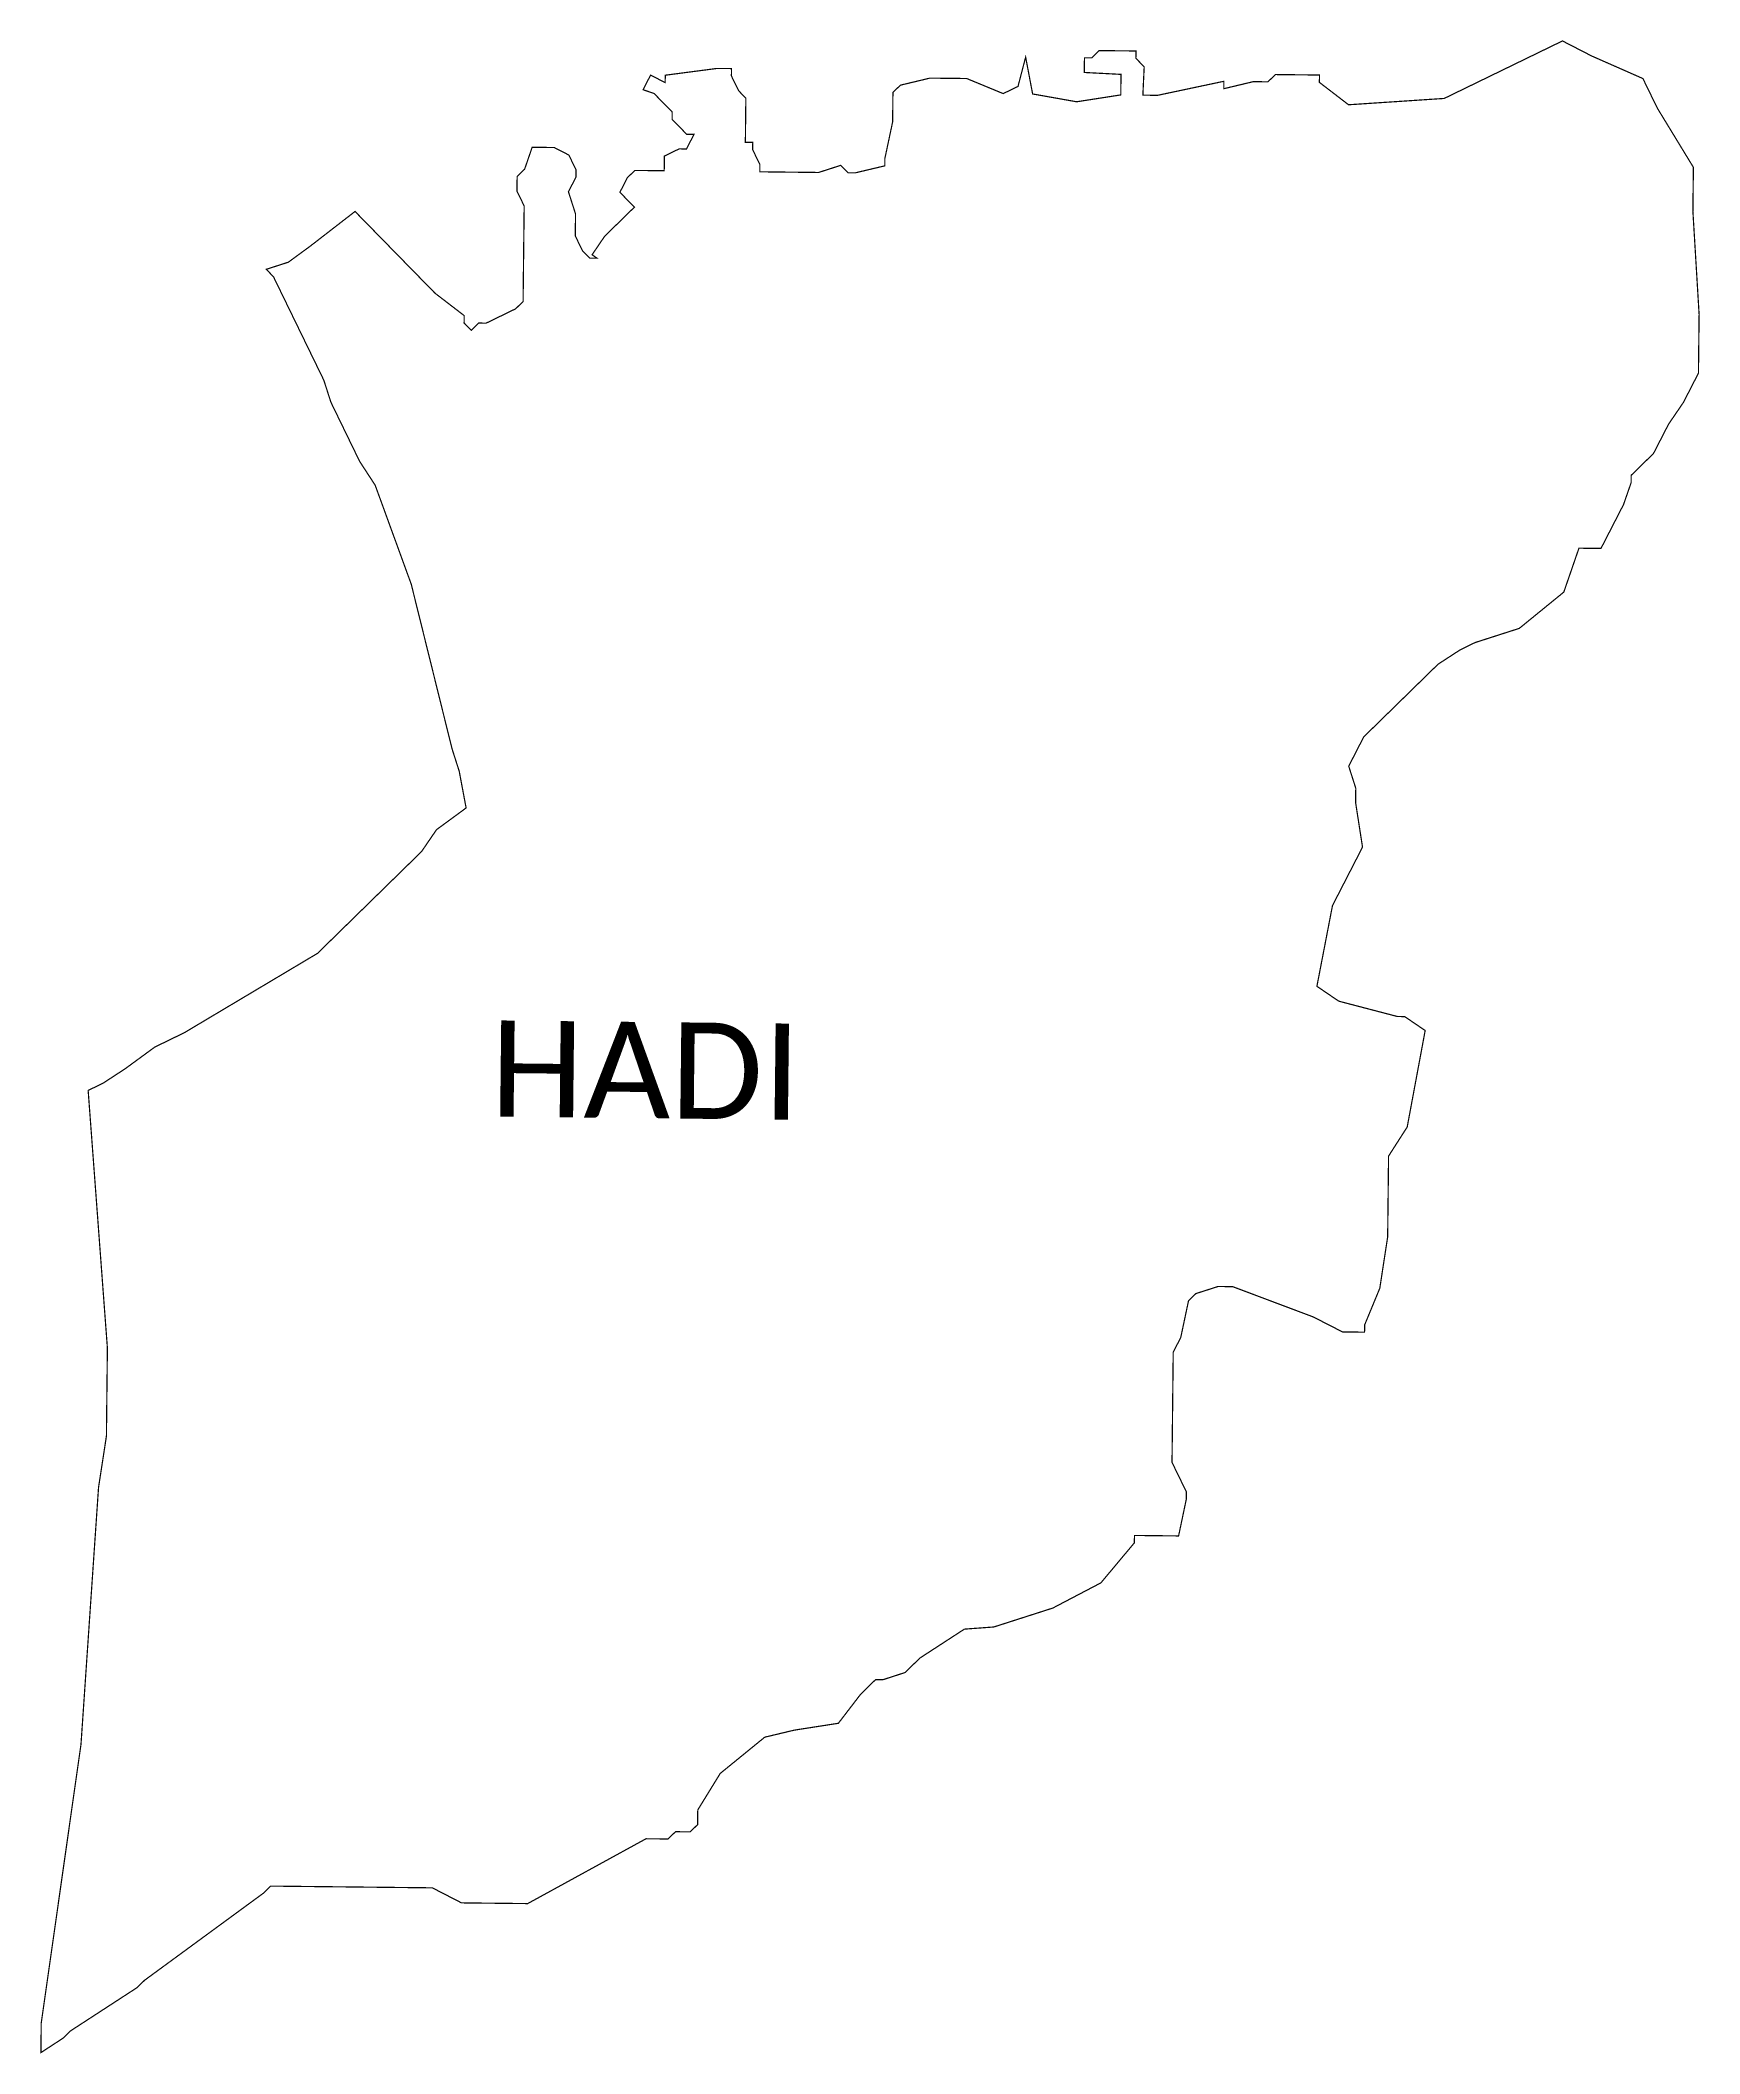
# Model space of a CAD drawing. Header units: metres. Extents: x 333202 to 338316, y 1781929 to 1790673.
# Drawn here: x 335538 to 338316, y 1781929 to 1785301 of the extents above; entities that cross this region are included whole.
import ezdxf

# ---------------------------------------------------------------- set-up
doc = ezdxf.new("R2010")
doc.units = ezdxf.units.M
doc.layers.add('VILLAGE NAME', color=250, linetype='Continuous')

msp = doc.modelspace()

# ---------------------------------------------------------------- texts
at = {"layer": 'VILLAGE NAME', "insert": (336292.2, 1783659.8), "char_height": 161.109, "attachment_point": 1, "rotation": 359.3742}
msp.add_mtext_dynamic_manual_height_columns('{\\fCalibri|b0|i0|c0|p34;HADI}', width=1589.786, gutter_width=805.5, heights=[0], dxfattribs=at)

# ---------------------------------------------------------------- linework, layer by layer
at = {"color": 6, "const_width": 2}
msp.add_lwpolyline([(335915.9, 1784917.7), (335952.9, 1784929.6), (335989.6, 1784956.5), (336064.6, 1785014.6), (336198.5, 1784877.7), (336247.3, 1784840.2), (336247.2, 1784827.9), (336259.4, 1784815.5), (336271.8, 1784827.7), (336284.1, 1784827.5), (336333.6, 1784851.6), (336346, 1784863.8), (336347.8, 1785023.8), (336335.8, 1785048.5), (336336, 1785073.1), (336348.5, 1785085.3), (336361.2, 1785122.1), (336398.1, 1785121.7), (336422.6, 1785109.1), (336434.6, 1785084.4), (336434.5, 1785072), (336421.9, 1785047.6), (336433.8, 1785010.5), (336433.4, 1784973.6), (336445.4, 1784948.9), (336457.6, 1784936.4), (336469.9, 1784936.3), (336461.5, 1784942), (336482.6, 1784973.1), (336532.4, 1785021.8), (336508.1, 1785046.7), (336520.6, 1785071.1), (336533.1, 1785083.3), (336582.3, 1785082.8), (336582.6, 1785107.4), (336607.3, 1785119.4), (336619.6, 1785119.3), (336632.2, 1785143.8), (336619.9, 1785143.9), (336595.6, 1785168.8), (336595.7, 1785181.1), (336565.3, 1785212.2), (336546.9, 1785218.5), (336559.5, 1785243), (336583.9, 1785230.4), (336584.1, 1785242.8), (336670.4, 1785254.1), (336695, 1785253.9), (336694.8, 1785241.6), (336706.9, 1785216.8), (336719, 1785204.3), (336718.2, 1785130.5), (336730.6, 1785130.5), (336730.4, 1785118.1), (336742.4, 1785093.3), (336742.3, 1785081), (336840.8, 1785079.9), (336877.8, 1785091.8), (336890, 1785079.4), (336902.3, 1785079.3), (336951.7, 1785091), (336951.8, 1785103.4), (336964.8, 1785164.7), (336965.3, 1785214), (336977.8, 1785226.1), (337027.1, 1785237.9), (337088.7, 1785237.3), (337149.9, 1785212), (337174.7, 1785224), (337187.5, 1785273.1), (337199.2, 1785211.4), (337272.9, 1785198.3), (337346.8, 1785209.8), (337347.2, 1785244.2), (337285.7, 1785247.4), (337286, 1785272), (337298.3, 1785271.9), (337310.7, 1785284), (337372.3, 1785283.4), (337372.1, 1785271.1), (337386, 1785256.9), (337383.8, 1785209.4), (337408.4, 1785209.1), (337519.4, 1785232.6), (337519.3, 1785220.2), (337568.7, 1785232), (337593.2, 1785231.7), (337605.7, 1785243.9), (337679.5, 1785243.1), (337679.4, 1785230.8), (337728.2, 1785193.3), (337888.4, 1785203.9), (338086.4, 1785300.2), (338135.3, 1785275), (338221.1, 1785237.2), (338245.2, 1785187.7), (338305.6, 1785088.6), (338304.8, 1785014.7), (338315.2, 1784842.3), (338314.1, 1784743.8), (338289, 1784694.9), (338264, 1784658.2), (338238.8, 1784609.2), (338201.5, 1784572.7), (338201.4, 1784560.4), (338188.6, 1784523.6), (338150.9, 1784450.2), (338114, 1784450.6), (338088.6, 1784377), (338014.1, 1784316.3), (337940, 1784292.5), (337915.2, 1784280.4), (337878, 1784256.2), (337753.6, 1784134.5), (337728.5, 1784085.5), (337740.3, 1784048.5), (337740.1, 1784023.9), (337751.6, 1783949.9), (337701.3, 1783852), (337675.2, 1783716.8), (337711.8, 1783691.9), (337810, 1783666.2), (337822.3, 1783666), (337856.5, 1783642.7), (337826.4, 1783481.1), (337795.2, 1783432.4), (337793.7, 1783297.1), (337780.5, 1783211), (337755.2, 1783149.8), (337755, 1783137.5), (337718.1, 1783137.9), (337669.1, 1783163), (337534.3, 1783213.7), (337509.7, 1783214), (337472.6, 1783202.1), (337460.2, 1783189.9), (337447.2, 1783128.5), (337434.6, 1783104), (337432.6, 1782919.4), (337456.7, 1782869.9), (337456.5, 1782857.6), (337443.6, 1782796.2), (337369.7, 1782797), (337369.6, 1782784.7), (337313.5, 1782717.6), (337233, 1782675.4), (337134.2, 1782643.7), (337084.9, 1782640.1), (337010.5, 1782591.7), (336985.6, 1782567.4), (336948.6, 1782555.4), (336936.3, 1782555.6), (336911.4, 1782531.3), (336873.9, 1782482.4), (336800, 1782470.9), (336750.6, 1782459.1), (336676.1, 1782398.4), (336638.5, 1782337.3), (336638.2, 1782312.7), (336625.8, 1782300.5), (336601.2, 1782300.8), (336588.7, 1782288.6), (336551.8, 1782289), (336353.7, 1782180.4), (336242.9, 1782181.6), (336194, 1782206.8), (335923.2, 1782209.7), (335910.7, 1782197.5), (335712.2, 1782052), (335699.8, 1782039.8), (335588.2, 1781967.2), (335575.7, 1781955), (335538.6, 1781930.8), (335539.1, 1781980), (335605.7, 1782447), (335635.1, 1782877.5), (335648.3, 1782963.5), (335649.9, 1783111.2), (335617.7, 1783542.4), (335642.5, 1783554.4), (335679.7, 1783578.7), (335729.3, 1783615), (335778.8, 1783639.1), (336001.8, 1783772), (336176, 1783942.5), (336201, 1783979.1), (336250.6, 1784015.5), (336239, 1784077.2), (336227.1, 1784114.3), (336158.7, 1784390.3), (336098.3, 1784556.1), (336072.3, 1784596), (336024.2, 1784695), (336012.3, 1784732), (335928, 1784905.3), (335915.9, 1784917.7)], dxfattribs=at)

msp.set_redraw_order([(e.dxf.handle, doc.entitydb.next_handle()) for e in msp.query("TEXT MTEXT ATTDEF DIMENSION ARC_DIMENSION")])  # texts and dimensions are drawn at this point

doc.saveas('drawing.dxf')
